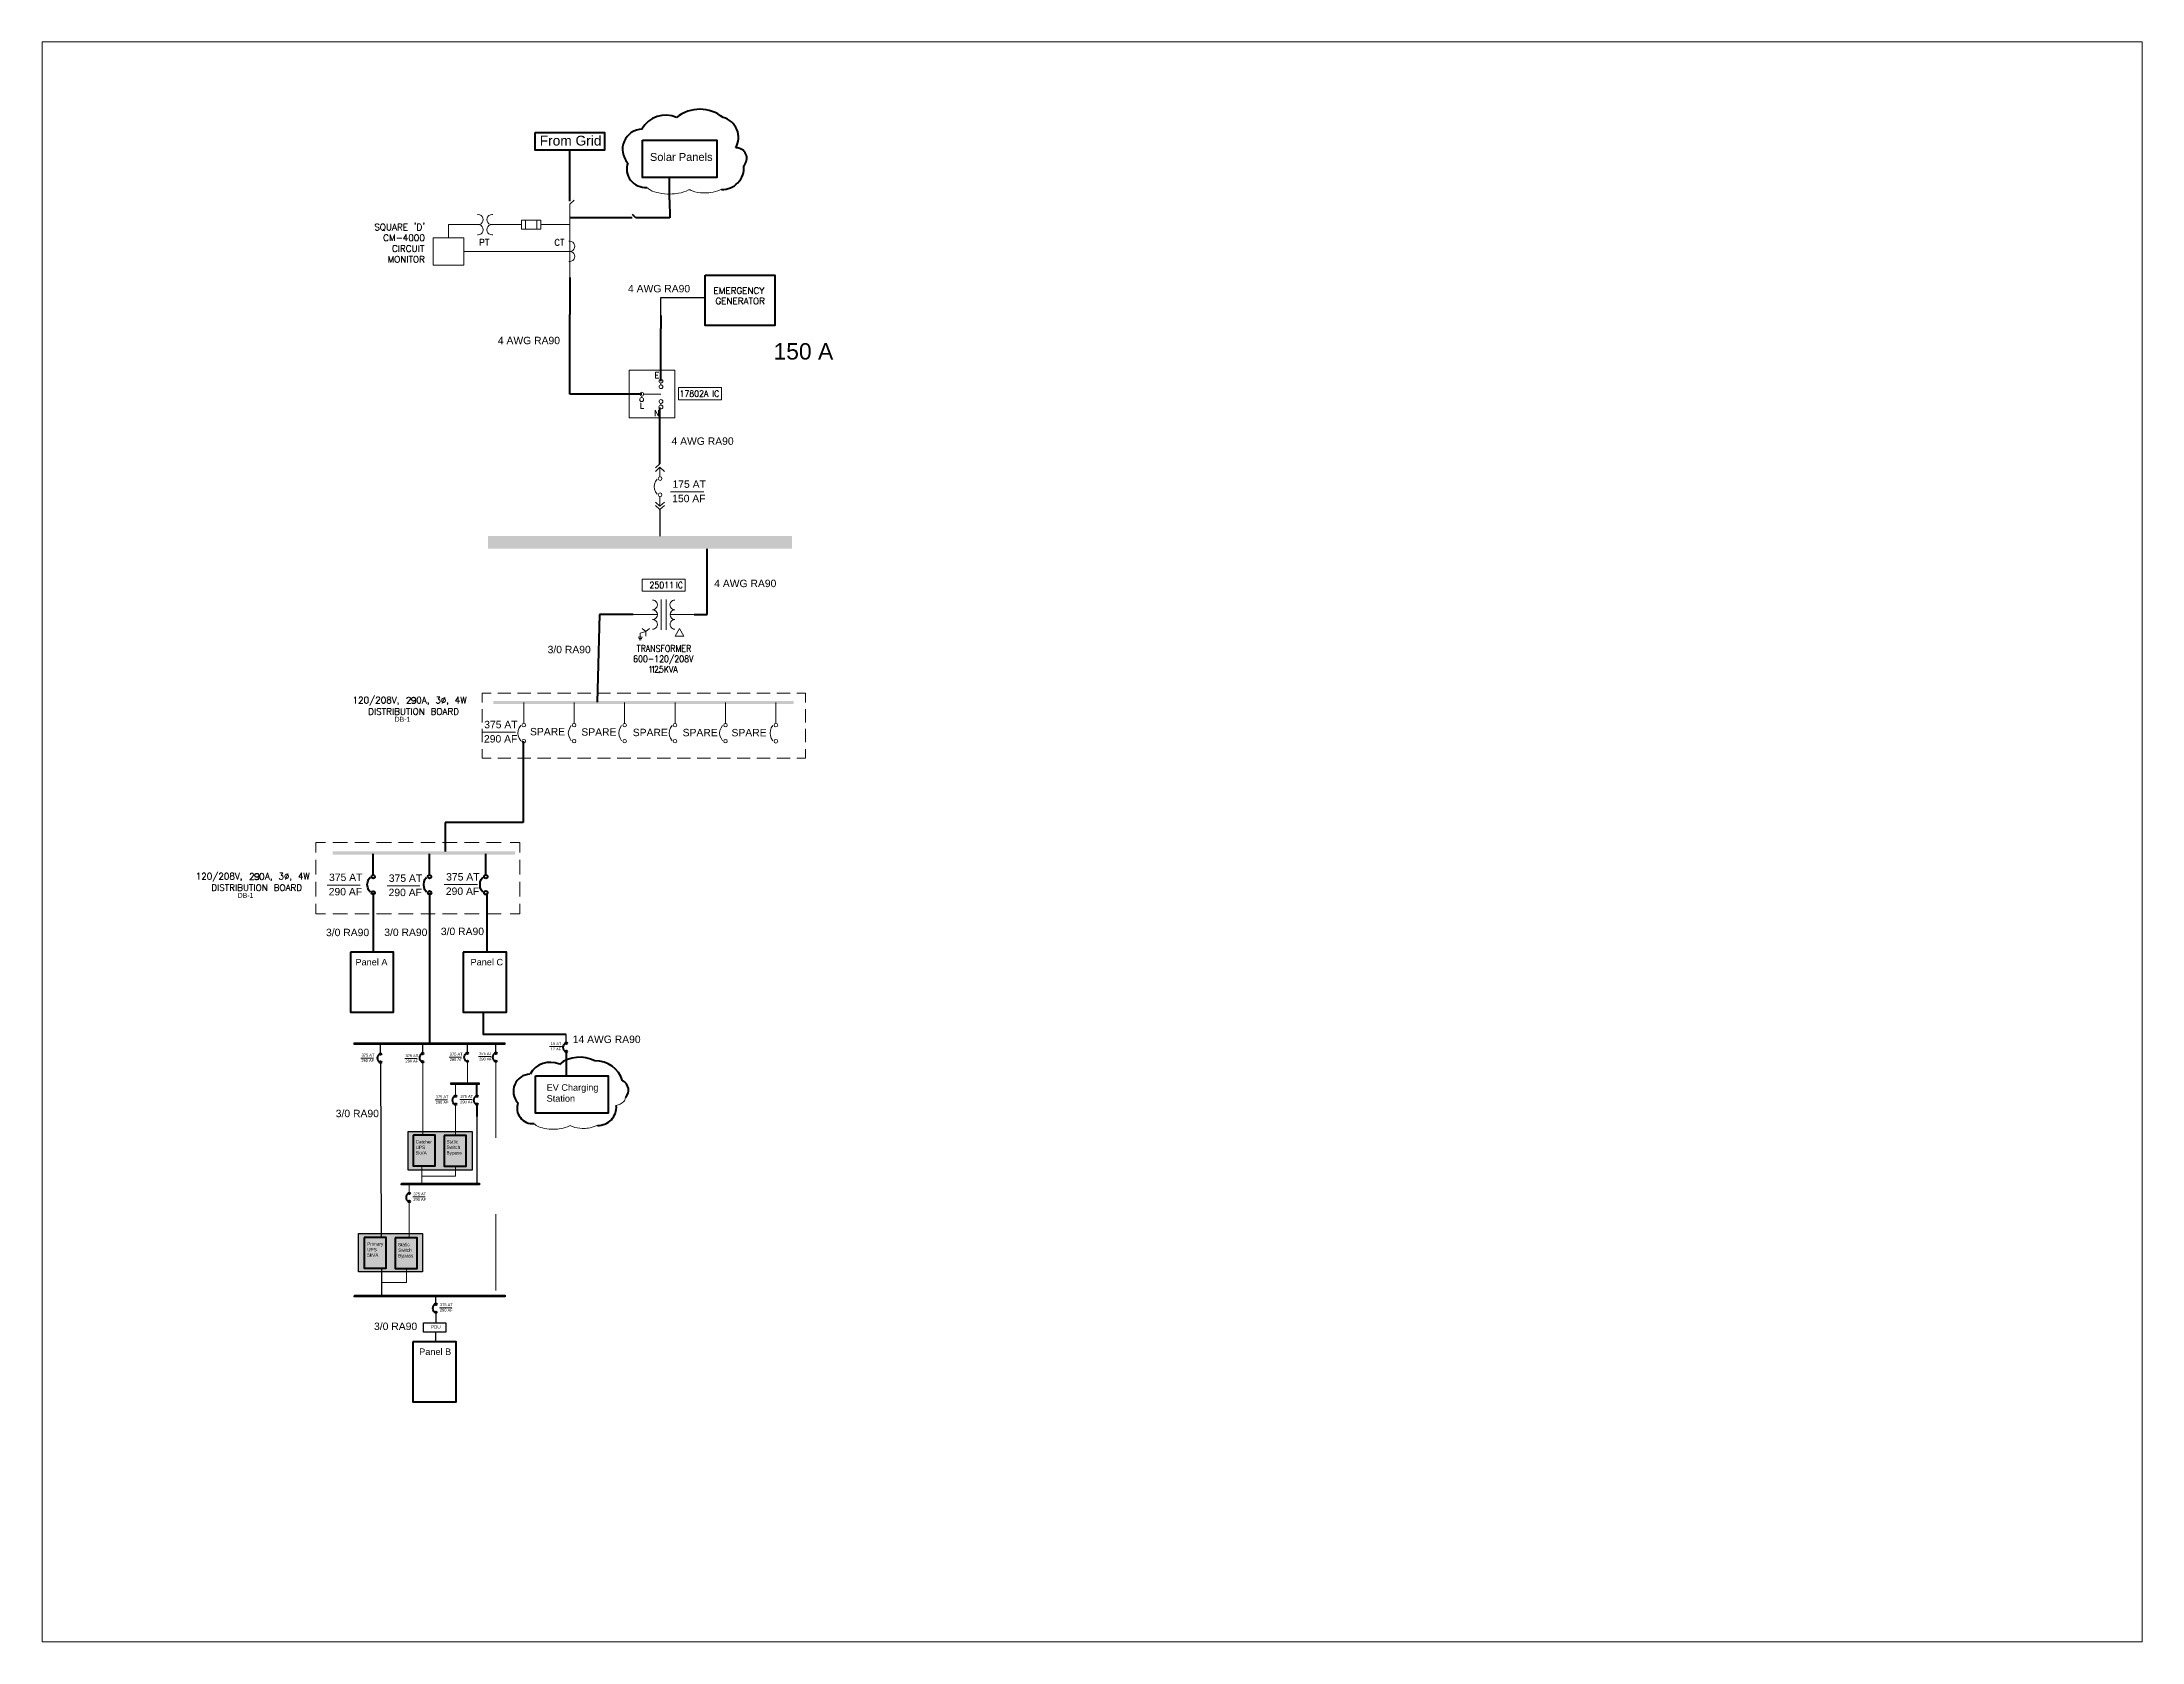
# Paper-space layout 'Layout1' of a CAD drawing. Header units: inches. Extents: x 1.05 to 9.45, y 0.8 to 7.2.
# The model-space entities are those that its viewports show. They can reach past a viewport. Long polylines and large blocks are cut down to what shows.
import ezdxf

# ---------------------------------------------------------------- set-up
doc = ezdxf.new("R2010")
doc.units = ezdxf.units.IN
doc.header["$LTSCALE"] = 0.2
doc.header["$MEASUREMENT"] = 0
doc.linetypes.add('ACAD_ISO02W100', pattern=[15, 12, -3])
doc.linetypes.add('HIDDEN', pattern=[0.375, 0.25, -0.125])
doc.layers.add('dotted', color=7, linetype='HIDDEN', lineweight=18)
doc.layers.add('Layer 1', color=7, linetype='Continuous', lineweight=15)
doc.layers.add('PDF_Geometry', color=7, linetype='Continuous')
doc.layers.add('PDF_Solid Fills', color=7, linetype='Continuous')
doc.styles.get("Standard").update_dxf_attribs({"font": 'arial.ttf'})

psp = doc.layouts.get("Layout1")

msp = doc.modelspace()

# ---------------------------------------------------------------- texts
at = {"linetype": 'ACAD_ISO02W100', "lineweight": 90, "attachment_point": 1}
for s, width, gutter_width, heights, insert, char_height in [('From Grid', 1.38319, 1, [0], (22.781, 22.102), 0.12), ('Solar Panels', 1.11518, 0.806, [0], (24.128, 21.891), 0.09675), ('\\A1;4 AWG RA90', 0.86443, 1, [0.0348], (23.86, 20.278), 0.0906), ('\\A1;4 AWG RA90', 0.86443, 1, [0.0348], (22.269, 19.644), 0.0906), ('150 A', 1.39045, 1, [0], (25.639, 19.566), 0.2), ('\\A1;4 AWG RA90', 0.86443, 1, [0.0348], (24.392, 18.414), 0.0906), ('175 AT', 1.39045, 1, [0], (24.404, 17.888), 0.0906), ('150 AF', 1.39045, 1, [0], (24.4, 17.712), 0.0906), ('\\A1;4 AWG RA90', 0.86443, 1, [0.0348], (24.914, 16.674), 0.0906), ('\\A1;3/0 RA90', 0.57288, 1, [0.0386], (22.877, 15.866), 0.0906), ('DB-1', 0.92753, 1, [0], (21.006, 14.998), 0.0606), ('375 AT', 1.39045, 1, [0], (22.102, 14.949), 0.0906), ('290 AF', 1.39045, 1, [0], (22.099, 14.774), 0.0906), ('SPARE', 1.39045, 1, [0], (22.662, 14.862), 0.0906), ('SPARE', 1.39045, 1, [0], (23.29, 14.858), 0.0906), ('SPARE', 1.39045, 1, [0], (23.918, 14.852), 0.0906), ('SPARE', 1.39045, 1, [0], (24.528, 14.851), 0.0906), ('SPARE', 1.39045, 1, [0], (25.125, 14.85), 0.0906), ('DB-1', 0.92753, 1, [0], (19.088, 12.845), 0.0606), ('290 AF', 1.39045, 1, [0], (20.201, 12.906), 0.0906), ('375 AT', 1.39045, 1, [0], (20.205, 13.081), 0.0906), ('290 AF', 1.39045, 1, [0], (20.933, 12.896), 0.0906), ('375 AT', 1.39045, 1, [0], (20.936, 13.071), 0.0906), ('290 AF', 1.39045, 1, [0], (21.633, 12.911), 0.0906), ('375 AT', 1.39045, 1, [0], (21.637, 13.087), 0.0906), ('\\A1;3/0 RA90', 0.57288, 1, [0.0386], (20.168, 12.407), 0.0906), ('\\A1;3/0 RA90', 0.57288, 1, [0.0386], (20.88, 12.409), 0.0906), ('\\A1;3/0 RA90', 0.57288, 1, [0.0386], (21.572, 12.42), 0.0906), ('Panel A', 0.40997, 1, [0.604], (20.528, 12.039), 0.08), ('Panel C', 0.40997, 1, [0.604], (21.935, 12.039), 0.08), ('\\A1;14 AWG RA90', 0.86443, 1, [0.0348], (23.184, 11.101), 0.0906), ('375 AT', 0.52728, 0.379, [0], (20.603, 10.879), 0.0344), ('290 AF', 0.52728, 0.379, [0], (20.601, 10.813), 0.0344), ('290 AF', 0.52728, 0.379, [0], (21.139, 10.806), 0.0344), ('375 AT', 0.52728, 0.379, [0], (21.14, 10.872), 0.0344), ('375 AT', 0.52728, 0.379, [0], (21.682, 10.891), 0.0344), ('290 AF', 0.52728, 0.379, [0], (21.68, 10.825), 0.0344), ('290 AF', 0.52728, 0.379, [0], (22.041, 10.832), 0.0344), ('375 AT', 0.52728, 0.379, [0], (22.042, 10.898), 0.0344), (' 12 AF', 0.52728, 0.379, [0], (22.901, 10.953), 0.0344), (' 15 AT', 0.52728, 0.379, [0], (22.902, 11.019), 0.0344), ('290 AF', 0.52728, 0.379, [0], (21.509, 10.302), 0.0344), ('375 AT', 0.52728, 0.379, [0], (21.51, 10.369), 0.0344), ('375 AT', 0.52728, 0.379, [0], (21.811, 10.374), 0.0344), ('290 AF', 0.52728, 0.379, [0], (21.809, 10.307), 0.0344), ('\\A1;3/0 RA90', 0.57288, 1, [0.0386], (20.287, 10.194), 0.0906), ('290 AF', 0.52728, 0.379, [0], (21.236, 9.115), 0.0344), ('375 AT', 0.52728, 0.379, [0], (21.237, 9.181), 0.0344), ('290 AF', 0.52728, 0.379, [0], (21.561, 7.761), 0.0344), ('375 AT', 0.52728, 0.379, [0], (21.562, 7.828), 0.0344), ('\\A1;3/0 RA90', 0.57288, 1, [0.0386], (20.755, 7.592), 0.0906), ('Panel B', 0.40997, 1, [0.604], (21.307, 7.276), 0.08)]:
    msp.add_mtext_dynamic_manual_height_columns(s, width=width, gutter_width=gutter_width, heights=heights, dxfattribs=dict(at, insert=insert, char_height=char_height))
at = {"lineweight": 90, "insert": (22.865, 10.506), "char_height": 0.08, "attachment_point": 1}
msp.add_mtext_dynamic_manual_height_columns('EV Charging Station', width=0.88501, gutter_width=1, heights=[0], dxfattribs=at)
at = {"attachment_point": 1}
for s, insert, char_height in [('Catcher UPS^J5kVA', (21.264, 9.823), 0.04071), ('Static Switch Bypass', (21.641, 9.824), 0.04071), ('Primary UPS\\P5kVA', (20.672, 8.573), 0.04071), ('Static Switch Bypass', (21.048, 8.566), 0.04071), ('PDU', (21.45, 7.559), 0.0407)]:
    msp.add_mtext_dynamic_manual_height_columns(s, width=0.21101, gutter_width=0.509, heights=[0.239], dxfattribs=dict(at, insert=insert, char_height=char_height))

# ---------------------------------------------------------------- hatches: boundary and pattern name
at = {"transparency": 33554457}
h = msp.add_hatch(color=4, dxfattribs=at)
h.dxf.hatch_style = 1
h.paths.add_polyline_path([(21.174, 9.928), (21.956, 9.928), (21.956, 9.457), (21.174, 9.457)])
h = msp.add_hatch(color=4, dxfattribs=at)
h.dxf.hatch_style = 1
h.paths.add_polyline_path([(20.567, 8.682), (21.349, 8.682), (21.349, 8.211), (20.567, 8.211)])
at = {"layer": 'PDF_Solid Fills', "true_color": 0x808080}
h = msp.add_hatch(color=8, dxfattribs=at)
h.dxf.hatch_style = 1
h.paths.add_polyline_path([(20.513, 11.013), (22.355, 11.013), (22.355, 10.992), (20.512, 10.992)])
h = msp.add_hatch(color=8, dxfattribs=at)
h.dxf.hatch_style = 1
h.paths.add_polyline_path([(21.694, 10.523), (22.039, 10.523), (22.039, 10.502), (21.694, 10.502)])
h = msp.add_hatch(color=8, dxfattribs=at)
h.dxf.hatch_style = 1
h.paths.add_polyline_path([(21.089, 9.297), (22.044, 9.297), (22.044, 9.276), (21.088, 9.276)])
h = msp.add_hatch(color=8, dxfattribs=at)
h.dxf.hatch_style = 1
h.paths.add_polyline_path([(20.515, 7.928), (22.358, 7.928), (22.357, 7.907), (20.514, 7.907)])

# ---------------------------------------------------------------- linework, layer by layer
at = {"lineweight": 90}
for p, q in [((23.147, 21.303), (23.147, 21.923)), ((24.368, 21.317), (24.368, 21.592)), ((24.368, 21.317), (24.37, 21.099)), ((23.473, 21.099), (23.147, 21.099)), ((23.912, 21.099), (23.473, 21.099)), ((23.956, 21.099), (23.916, 21.137)), ((24.37, 21.099), (23.956, 21.099)), ((22.577, 13.704), (21.623, 13.704)), ((21.623, 13.704), (21.623, 13.351)), ((21.434, 12.548), (21.434, 11.013)), ((23.105, 10.907), (23.103, 10.609))]:
    msp.add_line(p, q, dxfattribs=at)
at = {"linetype": 'ACAD_ISO02W100', "lineweight": 90}
for p, q in [((23.147, 20.37), (23.147, 20.075)), ((23.147, 20.075), (23.147, 19.916)), ((23.147, 18.943), (23.147, 19.916)), ((24.262, 19.905), (24.262, 19.744)), ((24.262, 19.101), (24.262, 19.744)), ((24.028, 18.943), (23.147, 18.943)), ((24.251, 18.271), (24.251, 18.781)), ((24.251, 18.092), (24.251, 18.268)), ((24.826, 16.247), (24.829, 17.053)), ((23.512, 16.247), (23.484, 15.179)), ((23.923, 16.247), (23.512, 16.247)), ((24.67, 16.247), (24.826, 16.247)), ((22.577, 14.7), (22.577, 13.704)), ((20.744, 12.847), (20.744, 12.548)), ((21.434, 12.847), (21.434, 12.548)), ((22.133, 12.827), (22.133, 12.548)), ((20.744, 12.548), (20.744, 12.379)), ((20.744, 12.379), (20.744, 12.121)), ((22.133, 12.548), (22.133, 12.121)), ((22.013, 10.261), (22.013, 10.11))]:
    msp.add_line(p, q, dxfattribs=at)
for p, q in [((20.845, 8.259), (20.845, 7.928)), ((21.51, 7.817), (21.51, 7.907)), ((21.51, 7.717), (21.51, 7.589)), ((21.506, 7.477), (21.506, 7.359))]:
    msp.add_line(p, q)
at = {"lineweight": 90}
for points in [[(22.724, 22.141), (23.573, 22.141), (23.573, 21.924), (22.724, 21.924)], [(24.037, 22.047), (24.947, 22.047), (24.947, 21.592), (24.037, 21.592)], [(24.805, 20.399), (25.654, 20.399), (25.654, 19.781), (24.805, 19.781)], [(22.731, 10.609), (23.616, 10.609), (23.616, 10.154), (22.731, 10.154)]]:
    msp.add_lwpolyline(points, close=True, dxfattribs=at)
for points in [[(24.262, 19.905), (24.262, 20.124), (24.803, 20.124)], [(24.251, 17.531), (24.251, 17.208)]]:
    msp.add_lwpolyline(points)
for points in [[(24.236, 15.539), (24.236, 15.541), (24.238, 15.541), (24.238, 15.539), (24.236, 15.539)], [(23.105, 11.113), (22.092, 11.113), (22.092, 11.386)]]:
    msp.add_lwpolyline(points, dxfattribs=at)
at = {"color": 251, "true_color": 0x636466}
msp.add_lwpolyline([(21.174, 9.928), (21.956, 9.928), (21.956, 9.457), (21.174, 9.457)], close=True, dxfattribs=at)
for points in [[(21.174, 9.928), (21.956, 9.928), (21.956, 9.457), (21.174, 9.457)], [(20.567, 8.682), (21.349, 8.682), (21.349, 8.211), (20.567, 8.211)], [(21.36, 7.589), (21.634, 7.589), (21.634, 7.477), (21.36, 7.477)]]:
    msp.add_lwpolyline(points, close=True)
at = {"lineweight": 90}
for centre, radius, start, end in [((24.32, 22.025), 0.329, 65.9394, 151.4386), ((24.738, 21.976), 0.45, 50.4737, 129.0454), ((24.04, 21.936), 0.247, 92.0617, 221.7102), ((24.96, 22.081), 0.251, 329.8368, 75.2159), ((25.181, 21.824), 0.131, 316.2037, 91.607), ((24.072, 21.698), 0.228, 161.0918, 274.831), ((25.012, 21.71), 0.265, 267.8679, 5.017), ((23.27, 10.434), 0.402, 62.431, 128.3482), ((23.464, 10.445), 0.346, 17.3137, 91.3561), ((22.669, 10.419), 0.21, 92.0617, 221.7102), ((22.907, 10.495), 0.279, 65.9394, 151.4386), ((23.74, 10.434), 0.126, 314.6071, 64.8132), ((22.696, 10.217), 0.193, 161.0918, 274.831), ((23.494, 10.227), 0.224, 267.8679, 5.017)]:
    msp.add_arc(centre, radius, start, end, dxfattribs=at)
at = {"layer": 'dotted'}
for p, q in [((21.896, 10.786), (21.896, 10.523)), ((22.245, 10.786), (22.245, 7.928)), ((21.35, 10.781), (21.35, 9.882)), ((21.751, 10.361), (21.751, 10.502)), ((21.751, 10.261), (21.751, 9.878)), ((21.34, 9.509), (21.34, 9.297)), ((21.752, 9.505), (21.752, 9.384)), ((21.186, 9.172), (21.186, 9.276)), ((21.752, 9.384), (21.34, 9.384)), ((21.186, 9.072), (21.186, 8.629)), ((21.154, 8.255), (21.154, 8.081)), ((21.154, 8.081), (20.845, 8.081))]:
    msp.add_line(p, q, dxfattribs=at)
at = {"layer": 'Layer 1'}
for points, knots in [([(25.002, 21.445), (24.997, 21.445), (24.991, 21.444), (24.987, 21.441), (24.95, 21.422), (24.91, 21.412), (24.869, 21.407), (24.841, 21.403), (24.812, 21.401), (24.783, 21.402), (24.736, 21.404), (24.688, 21.411), (24.643, 21.428), (24.634, 21.431), (24.626, 21.435), (24.618, 21.439), (24.611, 21.443), (24.605, 21.443), (24.599, 21.439), (24.561, 21.419), (24.521, 21.407), (24.479, 21.399), (24.445, 21.393), (24.41, 21.389), (24.376, 21.389), (24.329, 21.388), (24.284, 21.392), (24.238, 21.402), (24.201, 21.409), (24.165, 21.42), (24.132, 21.439), (24.117, 21.447), (24.103, 21.457), (24.091, 21.47)], [7, 7, 7, 7, 8, 8, 8, 9, 9, 9, 10, 10, 10, 11, 11, 11, 12, 12, 12, 13, 13, 13, 14, 14, 14, 15, 15, 15, 16, 16, 16, 17, 17, 17, 18, 18, 18, 18]), ([(23.829, 10.344), (23.828, 10.319), (23.82, 10.304), (23.808, 10.293), (23.782, 10.269), (23.75, 10.256), (23.717, 10.247)], [0, 0, 0, 0, 1, 1, 1, 2, 2, 2, 2]), ([(23.486, 10.003), (23.481, 10.002), (23.476, 10.001), (23.472, 9.999), (23.441, 9.983), (23.407, 9.975), (23.373, 9.97), (23.349, 9.967), (23.324, 9.965), (23.3, 9.966), (23.259, 9.967), (23.219, 9.974), (23.181, 9.988), (23.173, 9.99), (23.166, 9.994), (23.159, 9.998), (23.154, 10.001), (23.149, 10.001), (23.143, 9.998), (23.111, 9.98), (23.077, 9.97), (23.041, 9.964), (23.012, 9.958), (22.983, 9.955), (22.954, 9.955), (22.914, 9.954), (22.876, 9.958), (22.837, 9.966), (22.806, 9.972), (22.775, 9.982), (22.747, 9.997), (22.734, 10.005), (22.722, 10.013), (22.712, 10.024)], [7, 7, 7, 7, 8, 8, 8, 9, 9, 9, 10, 10, 10, 11, 11, 11, 12, 12, 12, 13, 13, 13, 14, 14, 14, 15, 15, 15, 16, 16, 16, 17, 17, 17, 18, 18, 18, 18])]:
    msp.add_open_spline(points, degree=3, knots=knots, dxfattribs=at)
at = {"layer": 'PDF_Geometry', "lineweight": 9}
for points in [[(23.147, 20.37), (23.147, 21.265), (23.201, 21.315)], [(22.018, 21.138), (22.029, 21.138), (22.048, 21.135), (22.066, 21.126), (22.079, 21.113), (22.087, 21.096), (22.091, 21.076), (22.087, 21.058), (22.079, 21.04), (22.066, 21.026), (22.048, 21.018), (22.029, 21.015), (22.048, 21.011), (22.066, 21.003), (22.079, 20.99), (22.087, 20.971), (22.091, 20.953), (22.087, 20.933), (22.079, 20.916), (22.066, 20.903), (22.048, 20.895), (22.029, 20.891), (22.018, 20.891)], [(22.207, 21.138), (22.196, 21.138), (22.177, 21.135), (22.159, 21.126), (22.146, 21.113), (22.138, 21.096), (22.134, 21.076), (22.138, 21.058), (22.146, 21.04), (22.159, 21.026), (22.177, 21.018), (22.196, 21.015), (22.177, 21.011), (22.159, 21.003), (22.146, 20.99), (22.138, 20.971), (22.134, 20.953), (22.138, 20.933), (22.146, 20.916), (22.159, 20.903), (22.177, 20.895), (22.196, 20.891), (22.207, 20.891)], [(22.607, 20.961), (22.607, 21.068)], [(22.747, 20.961), (22.747, 21.068)], [(20.816, 21.013), (20.809, 21.02), (20.799, 21.025), (20.786, 21.025), (20.776, 21.02), (20.769, 21.013), (20.769, 21.005), (20.773, 20.998), (20.776, 20.995), (20.783, 20.99), (20.803, 20.983), (20.809, 20.98), (20.813, 20.975), (20.816, 20.968), (20.816, 20.956), (20.809, 20.95), (20.799, 20.945), (20.786, 20.945), (20.776, 20.95), (20.769, 20.956)], [(20.866, 20.96), (20.888, 20.938)], [(20.928, 20.875), (20.924, 20.881), (20.917, 20.89), (20.911, 20.893), (20.898, 20.893), (20.891, 20.89), (20.883, 20.881), (20.879, 20.875), (20.876, 20.863), (20.876, 20.845), (20.879, 20.833), (20.883, 20.825), (20.891, 20.818), (20.898, 20.815), (20.911, 20.815), (20.917, 20.818), (20.924, 20.825), (20.928, 20.833)], [(20.914, 21.025), (20.914, 20.968), (20.917, 20.956), (20.924, 20.95), (20.934, 20.945), (20.941, 20.945), (20.951, 20.95), (20.958, 20.956), (20.961, 20.968), (20.961, 21.025)], [(20.951, 20.815), (20.951, 20.893), (20.978, 20.815), (21.004, 20.893), (21.004, 20.815)], [(20.978, 20.945), (21.004, 21.025), (21.033, 20.945)], [(20.988, 20.971), (21.021, 20.971)], [(21.033, 20.848), (21.093, 20.848)], [(21.049, 20.945), (21.049, 21.025), (21.079, 21.025), (21.089, 21.02), (21.093, 21.016), (21.096, 21.01), (21.096, 21.001), (21.093, 20.995), (21.089, 20.99), (21.079, 20.986), (21.049, 20.986)], [(21.073, 20.986), (21.096, 20.945)], [(21.149, 20.815), (21.149, 20.893), (21.116, 20.84), (21.168, 20.84)], [(21.164, 20.945), (21.119, 20.945), (21.119, 21.025), (21.164, 21.025)], [(21.119, 20.986), (21.146, 20.986)], [(21.261, 21.035), (21.258, 21.031), (21.254, 21.035), (21.258, 21.04), (21.261, 21.035), (21.261, 21.028), (21.258, 21.02), (21.254, 21.016)], [(21.366, 21.035), (21.363, 21.031), (21.359, 21.035), (21.363, 21.04), (21.366, 21.035), (21.366, 21.028), (21.363, 21.02), (21.359, 21.016)], [(22.029, 21.015), (22.018, 21.015), (21.664, 21.015), (21.664, 20.855)], [(22.053, 20.76), (22.053, 20.838), (22.083, 20.838), (22.092, 20.835), (22.096, 20.83), (22.099, 20.823), (22.099, 20.811), (22.096, 20.805), (22.092, 20.8), (22.083, 20.796), (22.053, 20.796)], [(22.112, 20.838), (22.161, 20.838)], [(22.138, 20.838), (22.138, 20.76)], [(22.196, 21.015), (22.207, 21.015), (22.559, 21.015)], [(23.147, 21.015), (22.794, 21.015)], [(23.019, 20.82), (23.016, 20.826), (23.009, 20.835), (23.002, 20.838), (22.989, 20.838), (22.983, 20.835), (22.976, 20.826), (22.972, 20.82), (22.969, 20.808), (22.969, 20.79), (22.972, 20.778), (22.976, 20.77), (22.983, 20.763), (22.989, 20.76), (23.002, 20.76), (23.009, 20.763), (23.016, 20.77), (23.019, 20.778)], [(23.034, 20.838), (23.081, 20.838)], [(23.057, 20.838), (23.057, 20.76)], [(23.136, 20.813), (23.147, 20.813), (23.166, 20.81), (23.184, 20.8), (23.197, 20.786), (23.206, 20.77), (23.209, 20.75), (23.206, 20.731), (23.197, 20.715), (23.184, 20.7), (23.166, 20.691), (23.147, 20.688), (23.166, 20.686), (23.184, 20.676), (23.197, 20.663), (23.206, 20.646), (23.209, 20.626), (23.206, 20.608), (23.197, 20.59), (23.184, 20.576), (23.166, 20.568), (23.147, 20.565), (23.136, 20.565)], [(20.934, 20.551), (20.934, 20.63), (20.961, 20.551), (20.988, 20.63), (20.988, 20.551)], [(21.036, 20.743), (21.033, 20.75), (21.026, 20.758), (21.018, 20.761), (21.004, 20.761), (20.998, 20.758), (20.991, 20.75), (20.988, 20.743), (20.984, 20.731), (20.984, 20.713), (20.988, 20.701), (20.991, 20.695), (20.998, 20.686), (21.004, 20.683), (21.018, 20.683), (21.026, 20.686), (21.033, 20.695), (21.036, 20.701)], [(21.059, 20.761), (21.059, 20.683)], [(21.086, 20.683), (21.086, 20.761), (21.116, 20.761), (21.126, 20.758), (21.129, 20.755), (21.133, 20.746), (21.133, 20.74), (21.129, 20.731), (21.126, 20.728), (21.116, 20.725), (21.086, 20.725)], [(21.089, 20.551), (21.089, 20.63), (21.136, 20.551), (21.136, 20.63)], [(21.109, 20.725), (21.133, 20.683)], [(21.204, 20.743), (21.201, 20.75), (21.194, 20.758), (21.188, 20.761), (21.174, 20.761), (21.168, 20.758), (21.161, 20.75), (21.156, 20.743), (21.153, 20.731), (21.153, 20.713), (21.156, 20.701), (21.161, 20.695), (21.168, 20.686), (21.174, 20.683), (21.188, 20.683), (21.194, 20.686), (21.201, 20.695), (21.204, 20.701)], [(21.164, 20.63), (21.164, 20.551)], [(21.181, 20.63), (21.228, 20.63)], [(21.204, 20.63), (21.204, 20.551)], [(21.228, 20.761), (21.228, 20.705), (21.231, 20.695), (21.238, 20.686), (21.247, 20.683), (21.254, 20.683), (21.264, 20.686), (21.271, 20.695), (21.274, 20.705), (21.274, 20.761)], [(21.303, 20.761), (21.303, 20.683)], [(21.319, 20.761), (21.366, 20.761)], [(21.319, 20.551), (21.319, 20.63), (21.349, 20.63), (21.359, 20.626), (21.363, 20.623), (21.366, 20.615), (21.366, 20.608), (21.363, 20.6), (21.359, 20.596), (21.349, 20.593), (21.319, 20.593)], [(21.343, 20.761), (21.343, 20.683)], [(21.343, 20.593), (21.366, 20.551)], [(21.854, 20.688), (23.147, 20.688), (23.136, 20.688)], [(24.963, 20.17), (24.919, 20.17), (24.919, 20.248), (24.963, 20.248)], [(24.919, 20.211), (24.946, 20.211)], [(24.989, 20.101), (24.986, 20.11), (24.979, 20.116), (24.973, 20.121), (24.959, 20.121), (24.953, 20.116), (24.946, 20.11), (24.943, 20.101), (24.939, 20.091), (24.939, 20.071), (24.943, 20.061), (24.946, 20.053), (24.953, 20.046), (24.959, 20.041), (24.973, 20.041), (24.979, 20.046), (24.986, 20.053), (24.989, 20.061), (24.989, 20.071), (24.973, 20.071)], [(24.983, 20.17), (24.983, 20.248), (25.009, 20.17), (25.038, 20.248), (25.038, 20.17)], [(25.058, 20.041), (25.013, 20.041), (25.013, 20.121), (25.058, 20.121)], [(25.013, 20.083), (25.041, 20.083)], [(25.108, 20.17), (25.064, 20.17), (25.064, 20.248), (25.108, 20.248)], [(25.064, 20.211), (25.091, 20.211)], [(25.078, 20.041), (25.078, 20.121), (25.124, 20.041), (25.124, 20.121)], [(25.128, 20.17), (25.128, 20.248), (25.159, 20.248), (25.169, 20.245), (25.173, 20.241), (25.176, 20.233), (25.176, 20.226), (25.173, 20.218), (25.169, 20.215), (25.159, 20.211), (25.128, 20.211)], [(25.151, 20.211), (25.176, 20.17)], [(25.196, 20.041), (25.151, 20.041), (25.151, 20.121), (25.196, 20.121)], [(25.151, 20.083), (25.179, 20.083)], [(25.246, 20.23), (25.243, 20.236), (25.236, 20.245), (25.229, 20.248), (25.216, 20.248), (25.209, 20.245), (25.203, 20.236), (25.199, 20.23), (25.196, 20.218), (25.196, 20.2), (25.199, 20.188), (25.203, 20.181), (25.209, 20.173), (25.216, 20.17), (25.229, 20.17), (25.236, 20.173), (25.243, 20.181), (25.246, 20.188), (25.246, 20.2), (25.229, 20.2)], [(25.216, 20.041), (25.216, 20.121), (25.246, 20.121), (25.256, 20.116), (25.259, 20.113), (25.263, 20.106), (25.263, 20.098), (25.259, 20.091), (25.256, 20.086), (25.246, 20.083), (25.216, 20.083)], [(25.239, 20.083), (25.263, 20.041)], [(25.314, 20.17), (25.269, 20.17), (25.269, 20.248), (25.314, 20.248)], [(25.269, 20.211), (25.298, 20.211)], [(25.276, 20.041), (25.304, 20.121), (25.331, 20.041)], [(25.286, 20.068), (25.321, 20.068)], [(25.334, 20.17), (25.334, 20.248), (25.381, 20.17), (25.381, 20.248)], [(25.338, 20.121), (25.384, 20.121)], [(25.361, 20.121), (25.361, 20.041)], [(25.456, 20.23), (25.453, 20.236), (25.446, 20.245), (25.439, 20.248), (25.424, 20.248), (25.418, 20.245), (25.411, 20.236), (25.408, 20.23), (25.404, 20.218), (25.404, 20.2), (25.408, 20.188), (25.411, 20.181), (25.418, 20.173), (25.424, 20.17), (25.439, 20.17), (25.446, 20.173), (25.453, 20.181), (25.456, 20.188)], [(25.469, 20.248), (25.496, 20.211), (25.496, 20.17)], [(25.476, 20.041), (25.476, 20.121), (25.506, 20.121), (25.516, 20.116), (25.519, 20.113), (25.523, 20.106), (25.523, 20.098), (25.519, 20.091), (25.516, 20.086), (25.506, 20.083), (25.476, 20.083)], [(25.523, 20.248), (25.496, 20.211)], [(25.499, 20.083), (25.523, 20.041)], [(24.238, 19.138), (24.198, 19.138), (24.198, 19.21), (24.238, 19.21)], [(24.198, 19.175), (24.223, 19.175)], [(24.263, 19.077), (24.263, 19.057)], [(24.016, 18.838), (24.016, 18.767), (24.053, 18.767)], [(24.028, 18.92), (24.028, 18.898)], [(24.051, 18.943), (24.263, 18.943)], [(24.191, 18.673), (24.191, 18.745), (24.234, 18.673), (24.234, 18.745)], [(24.263, 18.83), (24.263, 18.81)], [(24.508, 18.973), (24.513, 18.977), (24.523, 18.988), (24.523, 18.91)], [(24.569, 18.91), (24.599, 18.988), (24.558, 18.988)], [(24.741, 18.97), (24.741, 18.973), (24.744, 18.982), (24.748, 18.985), (24.753, 18.988), (24.764, 18.988), (24.771, 18.985), (24.774, 18.982), (24.778, 18.973), (24.778, 18.967), (24.774, 18.958), (24.768, 18.947), (24.738, 18.91), (24.779, 18.91)], [(24.793, 18.91), (24.816, 18.988), (24.839, 18.91)], [(24.801, 18.937), (24.831, 18.937)], [(24.903, 18.988), (24.903, 18.91)], [(24.968, 18.97), (24.964, 18.977), (24.959, 18.985), (24.953, 18.988), (24.941, 18.988), (24.934, 18.985), (24.929, 18.977), (24.926, 18.97), (24.923, 18.958), (24.923, 18.94), (24.926, 18.928), (24.929, 18.922), (24.934, 18.913), (24.941, 18.91), (24.953, 18.91), (24.959, 18.913), (24.964, 18.922), (24.968, 18.928)], [(24.198, 18.042), (24.251, 18.092)], [(24.198, 17.999), (24.251, 18.049)], [(24.306, 17.999), (24.251, 18.049), (24.251, 17.932)], [(24.215, 17.904), (24.196, 17.875), (24.185, 17.844), (24.181, 17.812), (24.185, 17.779), (24.196, 17.747), (24.215, 17.721)], [(24.381, 17.747), (24.785, 17.747)], [(24.306, 17.624), (24.251, 17.574), (24.198, 17.624)], [(24.306, 17.581), (24.251, 17.531), (24.198, 17.581)], [(24.251, 17.692), (24.251, 17.574)], [(24.135, 16.629), (24.135, 16.632), (24.137, 16.641), (24.14, 16.644), (24.147, 16.647), (24.158, 16.647), (24.165, 16.644), (24.167, 16.641), (24.17, 16.632), (24.17, 16.626), (24.167, 16.617), (24.162, 16.607), (24.132, 16.569), (24.173, 16.569)], [(24.227, 16.647), (24.197, 16.647), (24.195, 16.614), (24.197, 16.617), (24.207, 16.622), (24.215, 16.622), (24.225, 16.617), (24.23, 16.611), (24.233, 16.599), (24.233, 16.592), (24.23, 16.581), (24.225, 16.572), (24.215, 16.569), (24.207, 16.569), (24.197, 16.572), (24.195, 16.577), (24.192, 16.584)], [(24.267, 16.061), (24.267, 16.434)], [(24.32, 16.632), (24.327, 16.637), (24.335, 16.647), (24.335, 16.569)], [(24.327, 16.061), (24.327, 16.434)], [(24.38, 16.632), (24.387, 16.637), (24.395, 16.647), (24.395, 16.569)], [(24.457, 16.647), (24.457, 16.569)], [(24.523, 16.629), (24.52, 16.637), (24.515, 16.644), (24.508, 16.647), (24.497, 16.647), (24.49, 16.644), (24.485, 16.637), (24.482, 16.629), (24.478, 16.617), (24.478, 16.599), (24.482, 16.587), (24.485, 16.581), (24.49, 16.572), (24.497, 16.569), (24.508, 16.569), (24.515, 16.572), (24.52, 16.581), (24.523, 16.587)], [(24.218, 16.247), (23.923, 16.247)], [(24.67, 16.247), (24.373, 16.247)], [(24.037, 15.971), (23.983, 15.971)], [(24.027, 15.956), (23.993, 15.956)], [(24.022, 15.941), (23.998, 15.941)], [(24.01, 15.971), (24.01, 16.019), (24.078, 16.041), (24.078, 15.984)], [(24.122, 16.077), (24.078, 16.041), (24.035, 16.077)], [(23.97, 15.734), (23.967, 15.742), (23.958, 15.746), (23.952, 15.746), (23.943, 15.742), (23.937, 15.731), (23.935, 15.712), (23.935, 15.692), (23.937, 15.677), (23.943, 15.671), (23.952, 15.667), (23.955, 15.667), (23.965, 15.671), (23.97, 15.677), (23.973, 15.689), (23.973, 15.692), (23.97, 15.704), (23.965, 15.712), (23.955, 15.716), (23.952, 15.716), (23.943, 15.712), (23.937, 15.704), (23.935, 15.692)], [(23.968, 15.872), (24.012, 15.872)], [(23.99, 15.872), (23.99, 15.794)], [(24.027, 15.794), (24.027, 15.872), (24.053, 15.872), (24.062, 15.869), (24.065, 15.866), (24.068, 15.857), (24.068, 15.851), (24.065, 15.842), (24.062, 15.839), (24.053, 15.836), (24.027, 15.836)], [(24.047, 15.836), (24.068, 15.794)], [(24.08, 15.794), (24.103, 15.872), (24.128, 15.794)], [(24.088, 15.821), (24.118, 15.821)], [(24.115, 15.701), (24.168, 15.701)], [(24.143, 15.794), (24.143, 15.872), (24.185, 15.794), (24.185, 15.872)], [(24.198, 15.731), (24.205, 15.734), (24.213, 15.746), (24.213, 15.667)], [(24.248, 15.862), (24.242, 15.869), (24.233, 15.872), (24.222, 15.872), (24.212, 15.869), (24.207, 15.862), (24.207, 15.854), (24.208, 15.847), (24.212, 15.842), (24.218, 15.839), (24.237, 15.832), (24.242, 15.827), (24.245, 15.824), (24.248, 15.817), (24.248, 15.806), (24.242, 15.797), (24.233, 15.794), (24.222, 15.794), (24.212, 15.797), (24.207, 15.806)], [(24.252, 15.727), (24.252, 15.731), (24.255, 15.737), (24.258, 15.742), (24.265, 15.746), (24.277, 15.746), (24.282, 15.742), (24.285, 15.737), (24.288, 15.731), (24.288, 15.722), (24.285, 15.716), (24.28, 15.704), (24.25, 15.667), (24.292, 15.667)], [(24.268, 15.794), (24.268, 15.872), (24.308, 15.872)], [(24.268, 15.836), (24.293, 15.836)], [(24.42, 15.761), (24.367, 15.641)], [(24.388, 15.794), (24.388, 15.872), (24.417, 15.872), (24.425, 15.869), (24.428, 15.866), (24.432, 15.857), (24.432, 15.851), (24.428, 15.842), (24.425, 15.839), (24.417, 15.836), (24.388, 15.836)], [(24.41, 15.836), (24.432, 15.794)], [(24.438, 15.727), (24.438, 15.731), (24.442, 15.737), (24.445, 15.742), (24.45, 15.746), (24.462, 15.746), (24.468, 15.742), (24.472, 15.737), (24.475, 15.731), (24.475, 15.722), (24.472, 15.716), (24.465, 15.704), (24.435, 15.667), (24.477, 15.667)], [(24.452, 15.794), (24.452, 15.872), (24.477, 15.794), (24.5, 15.872), (24.5, 15.794)], [(24.563, 15.794), (24.523, 15.794), (24.523, 15.872), (24.563, 15.872)], [(24.523, 15.836), (24.548, 15.836)], [(24.582, 15.794), (24.582, 15.872), (24.608, 15.872), (24.617, 15.869), (24.62, 15.866), (24.623, 15.857), (24.623, 15.851), (24.62, 15.842), (24.617, 15.839), (24.608, 15.836), (24.582, 15.836)], [(24.602, 15.836), (24.623, 15.794)], [(24.61, 15.746), (24.633, 15.667), (24.657, 15.746)], [(24.124, 15.601), (24.131, 15.605), (24.139, 15.616), (24.139, 15.538)], [(24.155, 15.603), (24.162, 15.606), (24.17, 15.618), (24.17, 15.539)], [(24.19, 15.599), (24.19, 15.602), (24.192, 15.611), (24.195, 15.614), (24.202, 15.617), (24.213, 15.617), (24.22, 15.614), (24.222, 15.611), (24.225, 15.602), (24.225, 15.596), (24.222, 15.587), (24.217, 15.577), (24.187, 15.539), (24.228, 15.539)], [(24.282, 15.617), (24.252, 15.617), (24.25, 15.584), (24.252, 15.587), (24.262, 15.592), (24.27, 15.592), (24.28, 15.587), (24.285, 15.581), (24.288, 15.569), (24.288, 15.562), (24.285, 15.551), (24.28, 15.542), (24.27, 15.539), (24.262, 15.539), (24.252, 15.542), (24.25, 15.547), (24.247, 15.554)], [(24.31, 15.617), (24.31, 15.539)], [(24.352, 15.617), (24.31, 15.566)], [(24.325, 15.584), (24.352, 15.539)], [(24.363, 15.617), (24.387, 15.539), (24.412, 15.617)], [(24.417, 15.539), (24.442, 15.617), (24.465, 15.539)], [(24.427, 15.566), (24.457, 15.566)], [(20.512, 15.227), (20.519, 15.23), (20.53, 15.242), (20.53, 15.162)], [(20.574, 15.222), (20.574, 15.227), (20.577, 15.233), (20.58, 15.237), (20.587, 15.242), (20.6, 15.242), (20.607, 15.237), (20.61, 15.233), (20.614, 15.227), (20.614, 15.218), (20.61, 15.212), (20.604, 15.2), (20.57, 15.162), (20.617, 15.162)], [(20.762, 15.257), (20.702, 15.137)], [(20.782, 15.222), (20.782, 15.227), (20.785, 15.233), (20.789, 15.237), (20.797, 15.242), (20.81, 15.242), (20.817, 15.237), (20.82, 15.233), (20.824, 15.227), (20.824, 15.218), (20.82, 15.212), (20.814, 15.2), (20.779, 15.162), (20.827, 15.162)], [(20.975, 15.242), (21.002, 15.162), (21.029, 15.242)], [(21.052, 15.167), (21.049, 15.162), (21.045, 15.167), (21.049, 15.17), (21.052, 15.167), (21.052, 15.158), (21.049, 15.152), (21.045, 15.147)], [(21.158, 15.219), (21.158, 15.224), (21.161, 15.231), (21.165, 15.234), (21.171, 15.239), (21.186, 15.239), (21.193, 15.234), (21.196, 15.231), (21.2, 15.224), (21.2, 15.215), (21.196, 15.209), (21.19, 15.197), (21.155, 15.159), (21.203, 15.159)], [(21.344, 15.162), (21.37, 15.242), (21.397, 15.162)], [(21.354, 15.188), (21.387, 15.188)], [(21.42, 15.167), (21.417, 15.162), (21.414, 15.167), (21.417, 15.17), (21.42, 15.167), (21.42, 15.158), (21.417, 15.152), (21.414, 15.147)], [(21.522, 15.242), (21.559, 15.242), (21.539, 15.212), (21.549, 15.212), (21.555, 15.207), (21.559, 15.203), (21.562, 15.192), (21.562, 15.185), (21.559, 15.173), (21.552, 15.167), (21.542, 15.162), (21.532, 15.162), (21.522, 15.167), (21.519, 15.17), (21.515, 15.177)], [(21.62, 15.237), (21.589, 15.162)], [(21.657, 15.167), (21.654, 15.162), (21.65, 15.167), (21.654, 15.17), (21.657, 15.167), (21.657, 15.158), (21.654, 15.152), (21.65, 15.147)], [(21.785, 15.162), (21.785, 15.242), (21.752, 15.188), (21.802, 15.188)], [(21.815, 15.242), (21.832, 15.162), (21.849, 15.242), (21.865, 15.162), (21.882, 15.242)], [(22.079, 15.174), (22.079, 15.286), (22.186, 15.286)], [(22.268, 15.286), (22.429, 15.286)], [(22.511, 15.286), (22.673, 15.286)], [(22.585, 14.918), (22.585, 15.173)], [(22.585, 14.918), (22.585, 15.173)], [(22.754, 15.286), (22.918, 15.286)], [(22.998, 15.286), (23.161, 15.286)], [(23.202, 14.918), (23.202, 15.173)], [(23.202, 14.918), (23.202, 15.173)], [(23.243, 15.286), (23.404, 15.286)], [(23.486, 15.286), (23.648, 15.286)], [(23.729, 15.286), (23.893, 15.286)], [(23.819, 14.918), (23.819, 15.173)], [(23.819, 14.918), (23.819, 15.173)], [(23.973, 15.286), (24.136, 15.286)], [(24.218, 15.286), (24.379, 15.286)], [(24.435, 14.918), (24.435, 15.173)], [(24.435, 14.918), (24.435, 15.173)], [(24.461, 15.286), (24.623, 15.286)], [(24.704, 15.286), (24.868, 15.286)], [(24.948, 15.286), (25.111, 15.286)], [(25.052, 14.918), (25.052, 15.173)], [(25.052, 14.918), (25.052, 15.173)], [(25.193, 15.286), (25.354, 15.286)], [(25.436, 15.286), (25.598, 15.286)], [(25.669, 14.918), (25.669, 15.173)], [(25.669, 14.918), (25.669, 15.173)], [(25.679, 15.286), (25.843, 15.286)], [(25.923, 15.286), (26.029, 15.286), (26.029, 15.174)], [(20.768, 15.101), (20.768, 15.023)], [(20.838, 15.09), (20.832, 15.098), (20.822, 15.101), (20.808, 15.101), (20.798, 15.098), (20.792, 15.09), (20.792, 15.083), (20.795, 15.075), (20.798, 15.071), (20.805, 15.068), (20.825, 15.06), (20.832, 15.056), (20.835, 15.053), (20.838, 15.045), (20.838, 15.035), (20.832, 15.026), (20.822, 15.023), (20.808, 15.023), (20.798, 15.026), (20.792, 15.035)], [(20.852, 15.101), (20.9, 15.101)], [(20.875, 15.101), (20.875, 15.023)], [(20.917, 15.023), (20.917, 15.101), (20.947, 15.101), (20.957, 15.098), (20.96, 15.095), (20.963, 15.086), (20.963, 15.08), (20.96, 15.071), (20.957, 15.068), (20.947, 15.065), (20.917, 15.065)], [(20.94, 15.065), (20.963, 15.023)], [(20.987, 15.101), (20.987, 15.023)], [(21.045, 15.065), (21.055, 15.06), (21.058, 15.056), (21.062, 15.05), (21.062, 15.038), (21.058, 15.03), (21.055, 15.026), (21.045, 15.023), (21.013, 15.023), (21.013, 15.101), (21.045, 15.101), (21.055, 15.098), (21.058, 15.095), (21.062, 15.086), (21.062, 15.08), (21.058, 15.071), (21.055, 15.068), (21.045, 15.065), (21.013, 15.065)], [(21.085, 15.101), (21.085, 15.045), (21.088, 15.035), (21.095, 15.026), (21.105, 15.023), (21.112, 15.023), (21.122, 15.026), (21.128, 15.035), (21.132, 15.045), (21.132, 15.101)], [(21.148, 15.101), (21.197, 15.101)], [(21.173, 15.101), (21.173, 15.023)], [(21.213, 15.101), (21.213, 15.023)], [(21.315, 15.023), (21.315, 15.101), (21.362, 15.023), (21.362, 15.101)], [(21.49, 15.065), (21.5, 15.06), (21.503, 15.056), (21.507, 15.05), (21.507, 15.038), (21.503, 15.03), (21.5, 15.026), (21.49, 15.023), (21.46, 15.023), (21.46, 15.101), (21.49, 15.101), (21.5, 15.098), (21.503, 15.095), (21.507, 15.086), (21.507, 15.08), (21.503, 15.071), (21.5, 15.068), (21.49, 15.065), (21.46, 15.065)], [(21.595, 15.023), (21.622, 15.101), (21.648, 15.023)], [(21.605, 15.05), (21.638, 15.05)], [(21.665, 15.023), (21.665, 15.101), (21.695, 15.101), (21.707, 15.098), (21.71, 15.095), (21.713, 15.086), (21.713, 15.08), (21.71, 15.071), (21.707, 15.068), (21.695, 15.065), (21.665, 15.065)], [(21.688, 15.065), (21.713, 15.023)], [(22.079, 14.929), (22.079, 15.093)], [(26.029, 15.093), (26.029, 14.929)], [(22.079, 14.686), (22.079, 14.849)], [(22.08, 14.809), (22.484, 14.809)], [(22.549, 14.706), (22.53, 14.735), (22.519, 14.765), (22.515, 14.798), (22.519, 14.831), (22.53, 14.863), (22.549, 14.89)], [(22.549, 14.706), (22.53, 14.735), (22.519, 14.765), (22.515, 14.798), (22.519, 14.831), (22.53, 14.863), (22.549, 14.89)], [(23.165, 14.706), (23.147, 14.735), (23.135, 14.765), (23.13, 14.798), (23.135, 14.831), (23.147, 14.863), (23.165, 14.89)], [(23.165, 14.706), (23.147, 14.735), (23.135, 14.765), (23.13, 14.798), (23.135, 14.831), (23.147, 14.863), (23.165, 14.89)], [(23.782, 14.706), (23.764, 14.735), (23.752, 14.765), (23.747, 14.798), (23.752, 14.831), (23.764, 14.863), (23.782, 14.89)], [(23.782, 14.706), (23.764, 14.735), (23.752, 14.765), (23.747, 14.798), (23.752, 14.831), (23.764, 14.863), (23.782, 14.89)], [(24.399, 14.706), (24.38, 14.735), (24.369, 14.765), (24.364, 14.798), (24.369, 14.831), (24.38, 14.863), (24.399, 14.89)], [(24.399, 14.706), (24.38, 14.735), (24.369, 14.765), (24.364, 14.798), (24.369, 14.831), (24.38, 14.863), (24.399, 14.89)], [(25.015, 14.706), (24.997, 14.735), (24.984, 14.765), (24.98, 14.798), (24.984, 14.831), (24.997, 14.863), (25.015, 14.89)], [(25.015, 14.706), (24.997, 14.735), (24.984, 14.765), (24.98, 14.798), (24.984, 14.831), (24.997, 14.863), (25.015, 14.89)], [(25.632, 14.706), (25.612, 14.735), (25.6, 14.765), (25.597, 14.798), (25.6, 14.831), (25.612, 14.863), (25.632, 14.89)], [(25.632, 14.706), (25.612, 14.735), (25.6, 14.765), (25.597, 14.798), (25.6, 14.831), (25.612, 14.863), (25.632, 14.89)], [(26.029, 14.849), (26.029, 14.686)], [(22.186, 14.493), (22.079, 14.493), (22.079, 14.604)], [(22.429, 14.493), (22.268, 14.493)], [(22.673, 14.493), (22.511, 14.493)], [(22.918, 14.493), (22.754, 14.493)], [(23.161, 14.493), (22.998, 14.493)], [(23.404, 14.493), (23.243, 14.493)], [(23.648, 14.493), (23.486, 14.493)], [(23.893, 14.493), (23.729, 14.493)], [(24.136, 14.493), (23.973, 14.493)], [(24.379, 14.493), (24.218, 14.493)], [(24.623, 14.493), (24.461, 14.493)], [(24.868, 14.493), (24.704, 14.493)], [(25.111, 14.493), (24.948, 14.493)], [(25.354, 14.493), (25.193, 14.493)], [(25.598, 14.493), (25.436, 14.493)], [(25.843, 14.493), (25.679, 14.493)], [(26.029, 14.604), (26.029, 14.493), (25.923, 14.493)], [(20.043, 13.34), (20.043, 13.463), (20.161, 13.463)], [(20.251, 13.463), (20.429, 13.463)], [(20.519, 13.463), (20.697, 13.463)], [(20.787, 13.463), (20.967, 13.463)], [(21.055, 13.463), (21.235, 13.463)], [(21.326, 13.463), (21.504, 13.463)], [(21.594, 13.463), (21.772, 13.463)], [(21.862, 13.463), (22.042, 13.463)], [(22.13, 13.463), (22.31, 13.463)], [(22.421, 13.463), (22.539, 13.463), (22.539, 13.34)], [(18.844, 13.104), (18.784, 12.984)], [(20.043, 13.07), (20.043, 13.25)], [(22.539, 13.25), (22.539, 13.07)], [(18.594, 13.074), (18.601, 13.077), (18.612, 13.089), (18.612, 13.009)], [(18.656, 13.069), (18.656, 13.074), (18.659, 13.081), (18.662, 13.084), (18.669, 13.089), (18.682, 13.089), (18.689, 13.084), (18.692, 13.081), (18.696, 13.074), (18.696, 13.066), (18.692, 13.059), (18.686, 13.047), (18.653, 13.009), (18.699, 13.009)], [(18.85, 12.949), (18.85, 12.87)], [(18.864, 13.069), (18.864, 13.074), (18.867, 13.081), (18.871, 13.084), (18.879, 13.089), (18.893, 13.089), (18.899, 13.084), (18.903, 13.081), (18.906, 13.074), (18.906, 13.066), (18.903, 13.059), (18.896, 13.047), (18.861, 13.009), (18.909, 13.009)], [(18.92, 12.937), (18.914, 12.945), (18.904, 12.949), (18.89, 12.949), (18.88, 12.945), (18.874, 12.937), (18.874, 12.93), (18.877, 12.922), (18.88, 12.919), (18.887, 12.915), (18.907, 12.907), (18.914, 12.904), (18.917, 12.9), (18.92, 12.892), (18.92, 12.882), (18.914, 12.874), (18.904, 12.87), (18.89, 12.87), (18.88, 12.874), (18.874, 12.882)], [(18.934, 12.949), (18.982, 12.949)], [(18.957, 12.949), (18.957, 12.87)], [(18.999, 12.87), (18.999, 12.949), (19.029, 12.949), (19.039, 12.945), (19.042, 12.942), (19.045, 12.934), (19.045, 12.927), (19.042, 12.919), (19.039, 12.915), (19.029, 12.912), (18.999, 12.912)], [(19.022, 12.912), (19.045, 12.87)], [(19.057, 13.089), (19.084, 13.009), (19.111, 13.089)], [(19.069, 12.949), (19.069, 12.87)], [(19.127, 12.912), (19.137, 12.907), (19.14, 12.904), (19.144, 12.897), (19.144, 12.885), (19.14, 12.877), (19.137, 12.874), (19.127, 12.87), (19.095, 12.87), (19.095, 12.949), (19.127, 12.949), (19.137, 12.945), (19.14, 12.942), (19.144, 12.934), (19.144, 12.927), (19.14, 12.919), (19.137, 12.915), (19.127, 12.912), (19.095, 12.912)], [(19.134, 13.014), (19.131, 13.009), (19.127, 13.014), (19.131, 13.017), (19.134, 13.014), (19.134, 13.006), (19.131, 12.999), (19.127, 12.994)], [(19.167, 12.949), (19.167, 12.892), (19.17, 12.882), (19.177, 12.874), (19.187, 12.87), (19.194, 12.87), (19.204, 12.874), (19.21, 12.882), (19.214, 12.892), (19.214, 12.949)], [(19.23, 12.949), (19.279, 12.949)], [(19.24, 13.066), (19.24, 13.071), (19.244, 13.078), (19.247, 13.081), (19.253, 13.086), (19.269, 13.086), (19.275, 13.081), (19.279, 13.078), (19.282, 13.071), (19.282, 13.063), (19.279, 13.056), (19.272, 13.044), (19.237, 13.006), (19.285, 13.006)], [(19.255, 12.949), (19.255, 12.87)], [(19.295, 12.949), (19.295, 12.87)], [(19.397, 12.87), (19.397, 12.949), (19.444, 12.87), (19.444, 12.949)], [(19.426, 13.009), (19.452, 13.089), (19.479, 13.009)], [(19.436, 13.036), (19.469, 13.036)], [(19.503, 13.014), (19.499, 13.009), (19.496, 13.014), (19.499, 13.017), (19.503, 13.014), (19.503, 13.006), (19.499, 12.999), (19.496, 12.994)], [(19.572, 12.912), (19.582, 12.907), (19.585, 12.904), (19.589, 12.897), (19.589, 12.885), (19.585, 12.877), (19.582, 12.874), (19.572, 12.87), (19.542, 12.87), (19.542, 12.949), (19.572, 12.949), (19.582, 12.945), (19.585, 12.942), (19.589, 12.934), (19.589, 12.927), (19.585, 12.919), (19.582, 12.915), (19.572, 12.912), (19.542, 12.912)], [(19.604, 13.089), (19.641, 13.089), (19.621, 13.059), (19.631, 13.059), (19.637, 13.054), (19.641, 13.051), (19.644, 13.039), (19.644, 13.032), (19.641, 13.021), (19.634, 13.014), (19.624, 13.009), (19.614, 13.009), (19.604, 13.014), (19.601, 13.017), (19.597, 13.024)], [(19.702, 13.084), (19.671, 13.009)], [(19.677, 12.87), (19.704, 12.949), (19.73, 12.87)], [(19.687, 12.897), (19.72, 12.897)], [(19.739, 13.014), (19.736, 13.009), (19.732, 13.014), (19.736, 13.017), (19.739, 13.014), (19.739, 13.006), (19.736, 12.999), (19.732, 12.994)], [(19.747, 12.87), (19.747, 12.949), (19.777, 12.949), (19.789, 12.945), (19.792, 12.942), (19.795, 12.934), (19.795, 12.927), (19.792, 12.919), (19.789, 12.915), (19.777, 12.912), (19.747, 12.912)], [(19.77, 12.912), (19.795, 12.87)], [(19.867, 13.009), (19.867, 13.089), (19.834, 13.036), (19.884, 13.036)], [(19.897, 13.089), (19.914, 13.009), (19.931, 13.089), (19.947, 13.009), (19.964, 13.089)], [(20.043, 12.802), (20.043, 12.982)], [(20.183, 12.941), (20.586, 12.941)], [(20.914, 12.931), (21.317, 12.931)], [(21.614, 12.946), (22.018, 12.946)], [(22.539, 12.982), (22.539, 12.802)], [(20.161, 12.589), (20.043, 12.589), (20.043, 12.712)], [(20.429, 12.589), (20.251, 12.589)], [(20.697, 12.589), (20.519, 12.589)], [(20.967, 12.589), (20.787, 12.589)], [(21.235, 12.589), (21.055, 12.589)], [(21.504, 12.589), (21.326, 12.589)], [(21.772, 12.589), (21.594, 12.589)], [(22.042, 12.589), (21.862, 12.589)], [(22.31, 12.589), (22.13, 12.589)], [(22.539, 12.712), (22.539, 12.589), (22.421, 12.589)], [(20.594, 10.826), (20.747, 10.826)], [(21.131, 10.819), (21.284, 10.819)], [(21.673, 10.838), (21.826, 10.838)], [(22.034, 10.845), (22.187, 10.845)], [(22.902, 10.966), (23.055, 10.966)], [(21.501, 10.316), (21.654, 10.316)], [(21.802, 10.32), (21.955, 10.32)], [(21.229, 9.128), (21.382, 9.128)], [(21.554, 7.774), (21.706, 7.774)]]:
    msp.add_lwpolyline(points, dxfattribs=at)
for points in [[(22.559, 20.961), (22.794, 20.961), (22.794, 21.068), (22.559, 21.068)], [(20.856, 21.025), (20.849, 21.02), (20.843, 21.013), (20.839, 21.005), (20.836, 20.995), (20.836, 20.975), (20.839, 20.965), (20.843, 20.956), (20.849, 20.95), (20.856, 20.945), (20.869, 20.945), (20.876, 20.95), (20.883, 20.956), (20.888, 20.965), (20.891, 20.975), (20.891, 20.995), (20.888, 21.005), (20.883, 21.013), (20.876, 21.02), (20.869, 21.025)], [(21.204, 20.893), (21.194, 20.89), (21.188, 20.878), (21.184, 20.86), (21.184, 20.848), (21.188, 20.83), (21.194, 20.818), (21.204, 20.815), (21.211, 20.815), (21.221, 20.818), (21.228, 20.83), (21.231, 20.848), (21.231, 20.86), (21.228, 20.878), (21.221, 20.89), (21.211, 20.893)], [(21.271, 20.893), (21.261, 20.89), (21.254, 20.878), (21.251, 20.86), (21.251, 20.848), (21.254, 20.83), (21.261, 20.818), (21.271, 20.815), (21.278, 20.815), (21.288, 20.818), (21.296, 20.83), (21.299, 20.848), (21.299, 20.86), (21.296, 20.878), (21.288, 20.89), (21.278, 20.893)], [(21.288, 20.945), (21.288, 21.025), (21.313, 21.025), (21.323, 21.02), (21.329, 21.013), (21.333, 21.005), (21.336, 20.995), (21.336, 20.975), (21.333, 20.965), (21.329, 20.956), (21.323, 20.95), (21.313, 20.945)], [(21.339, 20.893), (21.329, 20.89), (21.323, 20.878), (21.319, 20.86), (21.319, 20.848), (21.323, 20.83), (21.329, 20.818), (21.339, 20.815), (21.346, 20.815), (21.356, 20.818), (21.363, 20.83), (21.366, 20.848), (21.366, 20.86), (21.363, 20.878), (21.356, 20.89), (21.346, 20.893)], [(21.476, 20.521), (21.854, 20.521), (21.854, 20.855), (21.476, 20.855)], [(21.033, 20.63), (21.026, 20.626), (21.018, 20.62), (21.014, 20.611), (21.011, 20.6), (21.011, 20.581), (21.014, 20.57), (21.018, 20.563), (21.026, 20.555), (21.033, 20.551), (21.046, 20.551), (21.053, 20.555), (21.059, 20.563), (21.063, 20.57), (21.066, 20.581), (21.066, 20.6), (21.063, 20.611), (21.059, 20.62), (21.053, 20.626), (21.046, 20.63)], [(21.261, 20.63), (21.254, 20.626), (21.247, 20.62), (21.244, 20.611), (21.241, 20.6), (21.241, 20.581), (21.244, 20.57), (21.247, 20.563), (21.254, 20.555), (21.261, 20.551), (21.274, 20.551), (21.281, 20.555), (21.288, 20.563), (21.291, 20.57), (21.296, 20.581), (21.296, 20.6), (21.291, 20.611), (21.288, 20.62), (21.281, 20.626), (21.274, 20.63)], [(25.418, 20.121), (25.411, 20.116), (25.404, 20.11), (25.401, 20.101), (25.398, 20.091), (25.398, 20.071), (25.401, 20.061), (25.404, 20.053), (25.411, 20.046), (25.418, 20.041), (25.431, 20.041), (25.439, 20.046), (25.446, 20.053), (25.449, 20.061), (25.453, 20.071), (25.453, 20.091), (25.449, 20.101), (25.446, 20.11), (25.439, 20.116), (25.431, 20.121)], [(23.876, 18.652), (24.431, 18.652), (24.431, 19.235), (23.876, 19.235)], [(24.476, 19.023), (25.004, 19.023), (25.004, 18.875), (24.476, 18.875)], [(24.633, 18.988), (24.624, 18.985), (24.621, 18.977), (24.621, 18.97), (24.624, 18.962), (24.629, 18.958), (24.643, 18.955), (24.651, 18.952), (24.658, 18.943), (24.659, 18.937), (24.659, 18.925), (24.658, 18.917), (24.654, 18.913), (24.644, 18.91), (24.633, 18.91), (24.624, 18.913), (24.621, 18.917), (24.618, 18.925), (24.618, 18.937), (24.621, 18.943), (24.628, 18.952), (24.636, 18.955), (24.648, 18.958), (24.654, 18.962), (24.658, 18.97), (24.658, 18.977), (24.654, 18.985), (24.644, 18.988)], [(24.696, 18.988), (24.688, 18.985), (24.681, 18.973), (24.678, 18.955), (24.678, 18.943), (24.681, 18.925), (24.688, 18.913), (24.696, 18.91), (24.703, 18.91), (24.711, 18.913), (24.718, 18.925), (24.719, 18.943), (24.719, 18.955), (24.718, 18.973), (24.711, 18.985), (24.703, 18.988)], [(24.032, 16.682), (24.558, 16.682), (24.558, 16.536), (24.032, 16.536)], [(24.27, 16.647), (24.26, 16.644), (24.255, 16.632), (24.252, 16.614), (24.252, 16.602), (24.255, 16.584), (24.26, 16.572), (24.27, 16.569), (24.275, 16.569), (24.285, 16.572), (24.29, 16.584), (24.293, 16.602), (24.293, 16.614), (24.29, 16.632), (24.285, 16.644), (24.275, 16.647)], [(24.435, 15.984), (24.488, 16.077), (24.543, 15.984)], [(24.01, 15.746), (24, 15.742), (23.995, 15.731), (23.992, 15.712), (23.992, 15.701), (23.995, 15.682), (24, 15.671), (24.01, 15.667), (24.015, 15.667), (24.025, 15.671), (24.03, 15.682), (24.033, 15.701), (24.033, 15.712), (24.03, 15.731), (24.025, 15.742), (24.015, 15.746)], [(24.07, 15.746), (24.06, 15.742), (24.055, 15.731), (24.052, 15.712), (24.052, 15.701), (24.055, 15.682), (24.06, 15.671), (24.07, 15.667), (24.075, 15.667), (24.085, 15.671), (24.09, 15.682), (24.093, 15.701), (24.093, 15.712), (24.09, 15.731), (24.085, 15.742), (24.075, 15.746)], [(24.327, 15.746), (24.318, 15.742), (24.312, 15.731), (24.31, 15.712), (24.31, 15.701), (24.312, 15.682), (24.318, 15.671), (24.327, 15.667), (24.333, 15.667), (24.342, 15.671), (24.348, 15.682), (24.352, 15.701), (24.352, 15.712), (24.348, 15.731), (24.342, 15.742), (24.333, 15.746)], [(24.338, 15.872), (24.332, 15.869), (24.327, 15.862), (24.323, 15.854), (24.32, 15.842), (24.32, 15.824), (24.323, 15.812), (24.327, 15.806), (24.332, 15.797), (24.338, 15.794), (24.35, 15.794), (24.357, 15.797), (24.362, 15.806), (24.365, 15.812), (24.368, 15.824), (24.368, 15.842), (24.365, 15.854), (24.362, 15.862), (24.357, 15.869), (24.35, 15.872)], [(24.513, 15.746), (24.505, 15.742), (24.498, 15.731), (24.495, 15.712), (24.495, 15.701), (24.498, 15.682), (24.505, 15.671), (24.513, 15.667), (24.52, 15.667), (24.528, 15.671), (24.535, 15.682), (24.537, 15.701), (24.537, 15.712), (24.535, 15.731), (24.528, 15.742), (24.52, 15.746)], [(24.57, 15.746), (24.562, 15.742), (24.558, 15.734), (24.558, 15.727), (24.562, 15.719), (24.567, 15.716), (24.58, 15.712), (24.588, 15.707), (24.595, 15.701), (24.597, 15.692), (24.597, 15.682), (24.595, 15.674), (24.592, 15.671), (24.582, 15.667), (24.57, 15.667), (24.562, 15.671), (24.558, 15.674), (24.555, 15.682), (24.555, 15.692), (24.558, 15.701), (24.565, 15.707), (24.573, 15.712), (24.585, 15.716), (24.592, 15.719), (24.595, 15.727), (24.595, 15.734), (24.592, 15.742), (24.582, 15.746)], [(20.659, 15.242), (20.647, 15.237), (20.64, 15.227), (20.637, 15.207), (20.637, 15.197), (20.64, 15.177), (20.647, 15.167), (20.659, 15.162), (20.665, 15.162), (20.675, 15.167), (20.682, 15.177), (20.685, 15.197), (20.685, 15.207), (20.682, 15.227), (20.675, 15.237), (20.665, 15.242)], [(20.867, 15.242), (20.857, 15.237), (20.85, 15.227), (20.847, 15.207), (20.847, 15.197), (20.85, 15.177), (20.857, 15.167), (20.867, 15.162), (20.874, 15.162), (20.884, 15.167), (20.89, 15.177), (20.894, 15.197), (20.894, 15.207), (20.89, 15.227), (20.884, 15.237), (20.874, 15.242)], [(20.932, 15.242), (20.92, 15.237), (20.917, 15.23), (20.917, 15.222), (20.92, 15.215), (20.927, 15.212), (20.942, 15.207), (20.952, 15.203), (20.959, 15.197), (20.962, 15.188), (20.962, 15.177), (20.959, 15.17), (20.955, 15.167), (20.945, 15.162), (20.932, 15.162), (20.92, 15.167), (20.917, 15.17), (20.914, 15.177), (20.914, 15.188), (20.917, 15.197), (20.924, 15.203), (20.935, 15.207), (20.949, 15.212), (20.955, 15.215), (20.959, 15.222), (20.959, 15.23), (20.955, 15.237), (20.945, 15.242)], [(21.302, 15.242), (21.292, 15.237), (21.285, 15.227), (21.282, 15.207), (21.282, 15.197), (21.285, 15.177), (21.292, 15.167), (21.302, 15.162), (21.309, 15.162), (21.319, 15.167), (21.325, 15.177), (21.329, 15.197), (21.329, 15.207), (21.325, 15.227), (21.319, 15.237), (21.309, 15.242)], [(21.599, 15.227), (21.592, 15.222), (21.585, 15.215), (21.582, 15.203), (21.582, 15.197), (21.585, 15.185), (21.592, 15.177), (21.599, 15.173), (21.609, 15.173), (21.617, 15.177), (21.624, 15.185), (21.627, 15.197), (21.627, 15.203), (21.624, 15.215), (21.617, 15.222), (21.609, 15.227)], [(20.697, 15.023), (20.697, 15.101), (20.72, 15.101), (20.73, 15.098), (20.737, 15.09), (20.74, 15.083), (20.743, 15.071), (20.743, 15.053), (20.74, 15.041), (20.737, 15.035), (20.73, 15.026), (20.72, 15.023)], [(21.547, 15.101), (21.54, 15.098), (21.533, 15.09), (21.53, 15.083), (21.527, 15.071), (21.527, 15.053), (21.53, 15.041), (21.533, 15.035), (21.54, 15.026), (21.547, 15.023), (21.56, 15.023), (21.568, 15.026), (21.575, 15.035), (21.578, 15.041), (21.582, 15.053), (21.582, 15.071), (21.578, 15.083), (21.575, 15.09), (21.568, 15.098), (21.56, 15.101)], [(21.737, 15.023), (21.737, 15.101), (21.76, 15.101), (21.77, 15.098), (21.777, 15.09), (21.78, 15.083), (21.783, 15.071), (21.783, 15.053), (21.78, 15.041), (21.777, 15.035), (21.77, 15.026), (21.76, 15.023)], [(18.741, 13.089), (18.729, 13.084), (18.723, 13.074), (18.719, 13.054), (18.719, 13.044), (18.723, 13.024), (18.729, 13.014), (18.741, 13.009), (18.747, 13.009), (18.758, 13.014), (18.764, 13.024), (18.767, 13.044), (18.767, 13.054), (18.764, 13.074), (18.758, 13.084), (18.747, 13.089)], [(18.779, 12.87), (18.779, 12.949), (18.802, 12.949), (18.812, 12.945), (18.819, 12.937), (18.822, 12.93), (18.825, 12.919), (18.825, 12.9), (18.822, 12.889), (18.819, 12.882), (18.812, 12.874), (18.802, 12.87)], [(18.949, 13.089), (18.939, 13.084), (18.933, 13.074), (18.929, 13.054), (18.929, 13.044), (18.933, 13.024), (18.939, 13.014), (18.949, 13.009), (18.956, 13.009), (18.966, 13.014), (18.972, 13.024), (18.976, 13.044), (18.976, 13.054), (18.972, 13.074), (18.966, 13.084), (18.956, 13.089)], [(19.014, 13.089), (19.002, 13.084), (18.999, 13.077), (18.999, 13.069), (19.002, 13.062), (19.009, 13.059), (19.024, 13.054), (19.034, 13.051), (19.041, 13.044), (19.044, 13.036), (19.044, 13.024), (19.041, 13.017), (19.037, 13.014), (19.027, 13.009), (19.014, 13.009), (19.002, 13.014), (18.999, 13.017), (18.996, 13.024), (18.996, 13.036), (18.999, 13.044), (19.006, 13.051), (19.018, 13.054), (19.031, 13.059), (19.037, 13.062), (19.041, 13.069), (19.041, 13.077), (19.037, 13.084), (19.027, 13.089)], [(19.38, 13.086), (19.37, 13.081), (19.363, 13.071), (19.36, 13.051), (19.36, 13.041), (19.363, 13.021), (19.37, 13.011), (19.38, 13.006), (19.386, 13.006), (19.396, 13.011), (19.403, 13.021), (19.406, 13.041), (19.406, 13.051), (19.403, 13.071), (19.396, 13.081), (19.386, 13.086)], [(19.629, 12.949), (19.622, 12.945), (19.615, 12.937), (19.612, 12.93), (19.609, 12.919), (19.609, 12.9), (19.612, 12.889), (19.615, 12.882), (19.622, 12.874), (19.629, 12.87), (19.642, 12.87), (19.65, 12.874), (19.657, 12.882), (19.66, 12.889), (19.664, 12.9), (19.664, 12.919), (19.66, 12.93), (19.657, 12.937), (19.65, 12.945), (19.642, 12.949)], [(19.681, 13.074), (19.674, 13.069), (19.667, 13.062), (19.664, 13.051), (19.664, 13.044), (19.667, 13.032), (19.674, 13.024), (19.681, 13.021), (19.691, 13.021), (19.699, 13.024), (19.706, 13.032), (19.709, 13.044), (19.709, 13.051), (19.706, 13.062), (19.699, 13.069), (19.691, 13.074)], [(19.819, 12.87), (19.819, 12.949), (19.842, 12.949), (19.852, 12.945), (19.859, 12.937), (19.862, 12.93), (19.865, 12.919), (19.865, 12.9), (19.862, 12.889), (19.859, 12.882), (19.852, 12.874), (19.842, 12.87)]]:
    msp.add_lwpolyline(points, close=True, dxfattribs=at)
for points in [[(24.16, 16.069, 1.011533), (24.16, 16.187, 0.992209), (24.16, 16.307, 1.002392), (24.16, 16.426)], [(24.433, 16.426, 1.01156), (24.433, 16.307, 0.992235), (24.433, 16.187, 1.002434), (24.433, 16.069)]]:
    msp.add_lwpolyline(points, format="xyb", dxfattribs=at)
at = {"layer": 'PDF_Geometry', "lineweight": 30}
for points in [[(21.263, 15.212), (21.26, 15.2), (21.251, 15.192), (21.24, 15.189), (21.236, 15.189), (21.225, 15.192), (21.218, 15.2), (21.215, 15.212), (21.215, 15.215), (21.218, 15.227), (21.225, 15.234), (21.236, 15.237), (21.24, 15.237), (21.251, 15.234), (21.26, 15.227), (21.263, 15.212), (21.263, 15.192), (21.26, 15.174), (21.251, 15.162), (21.24, 15.159), (21.233, 15.159), (21.221, 15.162), (21.218, 15.17)], [(19.345, 13.059), (19.342, 13.048), (19.333, 13.039), (19.322, 13.036), (19.318, 13.036), (19.307, 13.039), (19.3, 13.048), (19.297, 13.059), (19.297, 13.063), (19.3, 13.074), (19.307, 13.081), (19.318, 13.084), (19.322, 13.084), (19.333, 13.081), (19.342, 13.074), (19.345, 13.059), (19.345, 13.039), (19.342, 13.021), (19.333, 13.009), (19.322, 13.006), (19.315, 13.006), (19.303, 13.009), (19.3, 13.018)]]:
    msp.add_lwpolyline(points, dxfattribs=at)
at = {"layer": 'PDF_Geometry', "lineweight": 50}
for points in [[(20.744, 13.066), (20.744, 13.321)], [(21.433, 13.066), (21.433, 13.321)], [(22.121, 13.066), (22.121, 13.321)], [(20.708, 12.854), (20.689, 12.881), (20.678, 12.912), (20.673, 12.946), (20.678, 12.979), (20.689, 13.009), (20.708, 13.037)], [(21.396, 12.854), (21.378, 12.881), (21.366, 12.912), (21.363, 12.946), (21.366, 12.979), (21.378, 13.009), (21.396, 13.037)], [(22.086, 12.854), (22.066, 12.881), (22.054, 12.912), (22.051, 12.946), (22.054, 12.979), (22.066, 13.009), (22.086, 13.037)], [(20.816, 10.78), (20.806, 10.793), (20.8, 10.81), (20.798, 10.827), (20.8, 10.843), (20.806, 10.859), (20.816, 10.873)], [(21.331, 10.784), (21.322, 10.798), (21.316, 10.814), (21.313, 10.831), (21.316, 10.848), (21.322, 10.863), (21.331, 10.878)], [(21.877, 10.789), (21.868, 10.803), (21.862, 10.819), (21.859, 10.836), (21.862, 10.853), (21.868, 10.868), (21.877, 10.882)], [(22.227, 10.789), (22.217, 10.803), (22.211, 10.819), (22.209, 10.836), (22.211, 10.853), (22.217, 10.868), (22.227, 10.882)], [(23.086, 10.91), (23.077, 10.924), (23.071, 10.94), (23.069, 10.957), (23.071, 10.974), (23.077, 10.989), (23.086, 11.003)], [(21.732, 10.264), (21.723, 10.278), (21.717, 10.294), (21.715, 10.311), (21.717, 10.328), (21.723, 10.343), (21.732, 10.357)], [(21.995, 10.265), (21.985, 10.279), (21.979, 10.295), (21.977, 10.312), (21.979, 10.329), (21.985, 10.344), (21.995, 10.358)], [(22.013, 10.373), (22.013, 10.502)], [(21.168, 9.076), (21.158, 9.089), (21.152, 9.105), (21.15, 9.122), (21.152, 9.139), (21.158, 9.155), (21.168, 9.169)], [(21.491, 7.721), (21.482, 7.734), (21.476, 7.75), (21.473, 7.767), (21.476, 7.784), (21.482, 7.799), (21.491, 7.814)]]:
    msp.add_lwpolyline(points, dxfattribs=at)
for points in [[(22.121, 13.022), (22.111, 13.026), (22.103, 13.032), (22.101, 13.044), (22.103, 13.054), (22.111, 13.062), (22.121, 13.066), (22.133, 13.062), (22.141, 13.054), (22.143, 13.044), (22.141, 13.032), (22.133, 13.026)], [(22.121, 12.826), (22.111, 12.827), (22.103, 12.836), (22.101, 12.847), (22.103, 12.857), (22.111, 12.866), (22.121, 12.869), (22.133, 12.866), (22.141, 12.857), (22.143, 12.847), (22.141, 12.836), (22.133, 12.827)], [(20.468, 12.121), (20.468, 11.386), (20.994, 11.386), (20.994, 12.121)], [(21.844, 12.121), (21.844, 11.386), (22.373, 11.386), (22.373, 12.121)], [(21.235, 9.882), (21.235, 9.509), (21.503, 9.509), (21.503, 9.882)], [(21.614, 9.879), (21.614, 9.505), (21.882, 9.505), (21.882, 9.879)], [(20.635, 8.633), (20.635, 8.259), (20.903, 8.259), (20.903, 8.633)], [(21.014, 8.629), (21.014, 8.255), (21.282, 8.255), (21.282, 8.629)], [(21.23, 7.357), (21.23, 6.622), (21.759, 6.622), (21.759, 7.357)]]:
    msp.add_lwpolyline(points, close=True, dxfattribs=at)
at = {"layer": 'PDF_Geometry', "lineweight": 9}
for centre, radius in [((24.262, 19.101), 0.0237), ((24.263, 19.033), 0.0232), ((24.027, 18.876), 0.0237), ((24.028, 18.943), 0.0232), ((24.262, 18.786), 0.0237), ((24.263, 18.853), 0.0232), ((24.252, 17.91), 0.0222), ((24.252, 17.713), 0.0222), ((22.586, 14.897), 0.0222), ((22.586, 14.897), 0.0222), ((23.202, 14.896), 0.0217), ((23.202, 14.896), 0.0217), ((23.819, 14.896), 0.0217), ((23.819, 14.896), 0.0217), ((24.435, 14.896), 0.0217), ((24.435, 14.896), 0.0217), ((25.052, 14.896), 0.0217), ((25.052, 14.896), 0.0217), ((25.668, 14.897), 0.0222), ((25.668, 14.897), 0.0222), ((22.586, 14.7), 0.0222), ((22.586, 14.7), 0.0222), ((23.202, 14.7), 0.0217), ((23.202, 14.7), 0.0217), ((23.819, 14.7), 0.0217), ((23.819, 14.7), 0.0217), ((24.435, 14.7), 0.0217), ((24.435, 14.7), 0.0217), ((25.052, 14.7), 0.0217), ((25.052, 14.7), 0.0217), ((25.668, 14.7), 0.0222), ((25.668, 14.7), 0.0222)]:
    msp.add_circle(centre, radius, dxfattribs=at)
at = {"layer": 'PDF_Geometry', "lineweight": 50}
for centre, radius in [((20.744, 13.043), 0.0211), ((20.744, 12.847), 0.0211), ((21.434, 13.044), 0.0216), ((21.434, 12.847), 0.0216), ((20.834, 10.876), 0.0108), ((20.834, 10.776), 0.0108), ((21.35, 10.881), 0.0108), ((21.35, 10.781), 0.0108), ((21.896, 10.886), 0.0108), ((21.896, 10.786), 0.0108), ((22.245, 10.886), 0.0108), ((22.245, 10.786), 0.0108), ((23.105, 11.007), 0.0108), ((23.105, 10.906), 0.0108), ((21.751, 10.361), 0.0108), ((21.751, 10.261), 0.0108), ((22.013, 10.361), 0.0108), ((22.013, 10.261), 0.0108), ((21.186, 9.172), 0.0108), ((21.186, 9.072), 0.0108), ((21.51, 7.817), 0.0108), ((21.51, 7.717), 0.0108)]:
    msp.add_circle(centre, radius, dxfattribs=at)
at = {"layer": 'PDF_Geometry', "lineweight": 9}
for centre in [(21.263, 15.062), (19.345, 12.909)]:
    msp.add_ellipse(centre, major_axis=(0.0003, 0.0406), ratio=0.672545, start_param=0.252771, end_param=6.535956, dxfattribs=at)
at = {"layer": 'PDF_Solid Fills'}
for p, q in [((23.105, 11.007), (23.105, 11.113)), ((20.834, 10.876), (20.834, 10.992)), ((21.35, 10.881), (21.35, 10.992)), ((21.896, 10.886), (21.896, 10.992)), ((22.245, 10.886), (22.245, 10.992)), ((20.834, 10.776), (20.842, 8.633)), ((22.013, 10.11), (22.013, 9.297))]:
    msp.add_line(p, q, dxfattribs=at)
for points in [[(20.513, 11.013), (22.355, 11.013), (22.355, 10.992), (20.512, 10.992)], [(21.694, 10.523), (22.039, 10.523), (22.039, 10.502), (21.694, 10.502)], [(21.089, 9.297), (22.044, 9.297), (22.044, 9.276), (21.088, 9.276)], [(20.515, 7.928), (22.358, 7.928), (22.357, 7.907), (20.514, 7.907)]]:
    msp.add_lwpolyline(points, close=True, dxfattribs=at)
at = {"layer": 'PDF_Solid Fills', "color": 8, "lineweight": 9, "true_color": 0x808080, "transparency": 33554559}
for points in [[(25.866, 17.053), (25.866, 17.208), (22.148, 17.053)], [(25.866, 17.208), (22.148, 17.053), (22.148, 17.208)], [(25.885, 15.193), (25.885, 15.153), (22.212, 15.193)], [(25.885, 15.153), (22.212, 15.193), (22.212, 15.153)], [(25.885, 15.193), (25.885, 15.153), (22.212, 15.193)], [(25.885, 15.153), (22.212, 15.193), (22.212, 15.153)], [(22.481, 13.353), (22.48, 13.313), (20.249, 13.353)], [(22.48, 13.313), (20.249, 13.353), (20.249, 13.313)]]:
    msp.add_solid(points, dxfattribs=at)

msp.set_redraw_order([(e.dxf.handle, doc.entitydb.next_handle()) for e in msp.query("TEXT MTEXT ATTDEF DIMENSION ARC_DIMENSION")])  # texts and dimensions are drawn at this point

# ---------------------------------------------------------------- viewports
at = {"layer": '0'}
psp.add_viewport(center=(5.25, 4), size=(8.4, 6.4), view_center_point=(29.5325, 13.4675), view_height=19.560652, dxfattribs=at)

doc.saveas('drawing.dxf')
